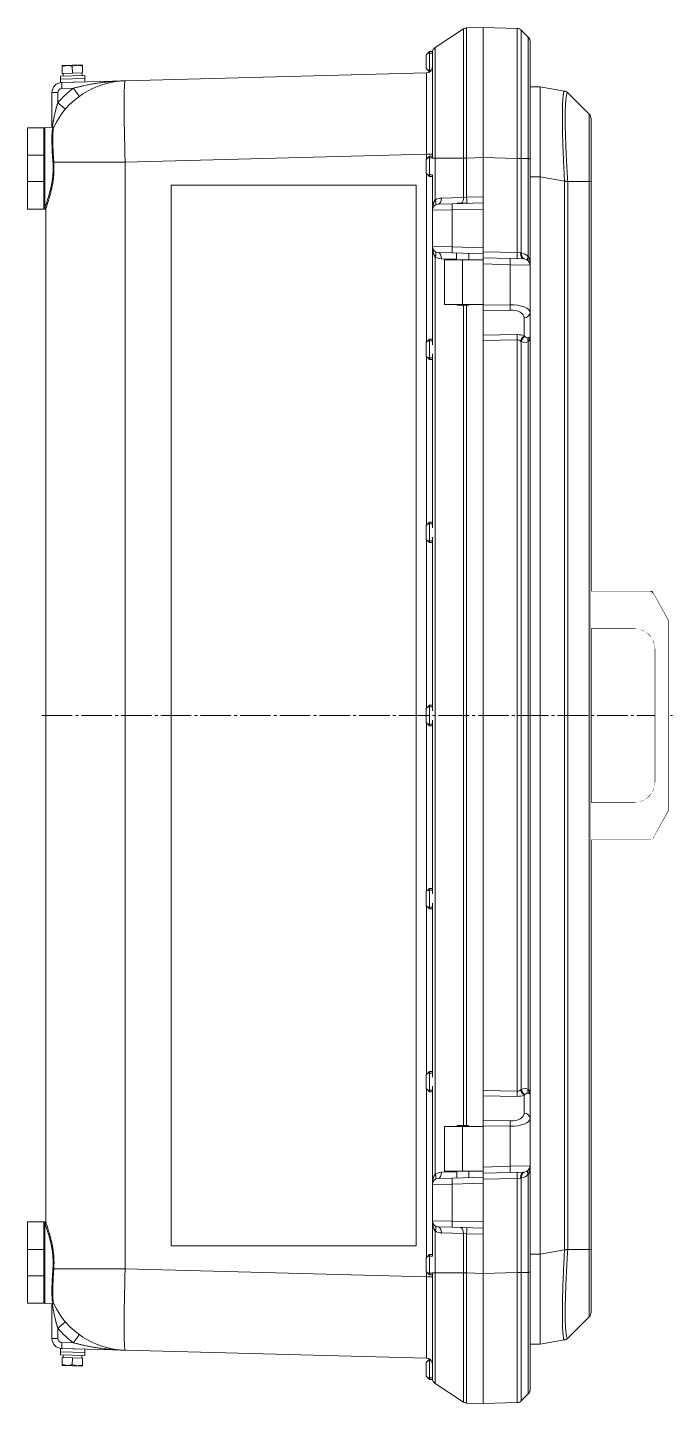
# Model space of a CAD drawing. Header units: millimetres. Extents: x -1133 to 1382, y -1174 to 1187.
# Drawn here: x 429 to 746, y -338 to 338 of the extents above; entities that cross this region are included whole.
import ezdxf

# ---------------------------------------------------------------- set-up
doc = ezdxf.new("R2010")
doc.units = ezdxf.units.MM
for name, pattern in [('K5LT_AUXILIARY', [0]), ('K5LT_AXLED', [19.5, 15, -1.5, 1.5, -1.5]), ('K5LT_THIN', [0])]:
    doc.linetypes.add(name, pattern=pattern)

# ---------------------------------------------------------------- blocks, each defined once
blk = doc.blocks.new('U5')
at = {"color": 232, "linetype": 'K5LT_AUXILIARY', "lineweight": 18, "true_color": 0xc52b79}
for p, q in [((499.39, -260.66), (499.39, 260.66)), ((499.39, 260.66), (619.87, 260.66)), ((619.87, -260.66), (619.87, 260.66)), ((499.39, -260.66), (619.87, -260.66))]:
    blk.add_line(p, q, dxfattribs=at)
blk = doc.blocks.new('U4')
at = {"color": 7, "linetype": 'K5LT_THIN', "lineweight": 18}
for p, q in [((644.63, 338.04), (652.79, 338.25)), ((652.79, 274.27), (652.79, 338.25)), ((652.79, 338.25), (669.46, 337.81)), ((652.79, 338.25), (652.79, 274.27)), ((643.07, 337.55), (629.15, 328.48)), ((671.5, 336.94), (674.91, 333.53)), ((626.39, 326.5), (624.79, 324.9)), ((624.79, 318.1), (624.79, 324.9)), ((626.39, 325.69), (625.58, 325.69)), ((626.39, 316.5), (626.39, 326.5)), ((627.84, 326.5), (626.39, 326.5)), ((627.79, 325.69), (626.39, 325.69)), ((627.79, 325.97), (627.79, 318.42)), ((627.79, 273.98), (627.79, 325.97)), ((675.79, 331.41), (675.79, 273.63)), ((445.79, 319.49), (446.04, 319.64)), ((445.8, 319.05), (445.79, 319.49)), ((445.89, 315.64), (445.8, 319.05)), ((450.79, 319.77), (446.04, 319.64)), ((455.54, 319.89), (450.79, 319.77)), ((450.89, 315.77), (450.8, 319.18)), ((455.79, 319.75), (455.54, 319.89)), ((455.79, 319.75), (455.8, 319.31)), ((455.89, 315.9), (455.8, 319.31)), ((626.39, 316.5), (624.79, 318.1)), ((627.79, 318.42), (627.79, 316.5)), ((456.92, 314.73), (444.92, 314.41)), ((444.92, 314.41), (444.97, 312.81)), ((456.96, 313.13), (444.97, 312.81)), ((456.96, 313.13), (444.97, 312.81)), ((444.97, 312.81), (445.01, 311.21)), ((457, 311.53), (445.01, 311.21)), ((476.74, 312.04), (445.66, 311.23)), ((445.89, 315.64), (450.89, 315.77)), ((450.89, 315.77), (455.89, 315.9)), ((455.54, 315.89), (455.57, 314.69)), ((456.92, 314.73), (456.96, 313.13)), ((456.96, 313.13), (457, 311.53)), ((475.86, 312.01), (475.86, 312.01)), ((475.86, 312.01), (475.86, 312.01)), ((475.93, 312.02), (475.93, 312.02)), ((475.93, 312.02), (475.93, 312.02)), ((624.87, 315.92), (476.74, 312.04)), ((626.39, 317.31), (625.58, 317.31)), ((627.32, 317.31), (626.39, 317.31)), ((626.56, 316.5), (626.39, 316.5)), ((443.71, 306.23), (440.79, 306.23)), ((440.79, 289.21), (440.79, 306.23)), ((443.71, 301.29), (443.71, 306.23)), ((451.36, 308.38), (445.66, 308.23)), ((675.79, 309.12), (680.79, 309.12)), ((680.79, 309.12), (692.71, 307.02)), ((680.79, 264.8), (680.79, 309.12)), ((692.71, 307.02), (692.71, 307.02)), ((692.72, 307.02), (692.71, 307.02)), ((694.32, 306.18), (704.91, 295.59)), ((704.91, 295.59), (704.91, 295.59)), ((705.79, 293.47), (705.79, 262.43)), ((428.79, 275.5), (428.79, 289)), ((436.79, 289), (428.79, 289)), ((436.79, 275.5), (436.79, 289)), ((441.38, 289.24), (437.26, 289.02)), ((437.26, 248.98), (437.26, 289.02)), ((436.79, 275.5), (428.79, 275.5)), ((428.79, 275.5), (428.79, 262.5)), ((436.79, 275.5), (436.79, 262.5)), ((476.74, 272.06), (441.69, 272.06)), ((624.87, 275.94), (476.74, 272.06)), ((476.74, -272.06), (476.74, 272.06)), ((626.39, 275), (624.79, 273.4)), ((624.79, 266.6), (624.79, 273.4)), ((627.79, 275.94), (624.87, 275.94)), ((624.87, 275.94), (624.87, 273.48)), ((626.39, 274.19), (625.58, 274.19)), ((626.39, 265), (626.39, 275)), ((627.79, 275), (626.39, 275)), ((627.79, 274.19), (626.39, 274.19)), ((627.79, 275), (627.79, 273.98)), ((629.15, 274.04), (643.07, 274.04)), ((629.15, 274.04), (629.15, 253.45)), ((629.15, 274.04), (629.15, 274.04)), ((643.07, 274.04), (643.07, 254.7)), ((644.63, 274.06), (652.79, 274.27)), ((644.63, 274.06), (644.63, 254.79)), ((652.79, 274.27), (669.46, 273.84)), ((652.79, 274.27), (652.79, 255)), ((652.79, 274.27), (652.79, 255)), ((669.46, 273.84), (669.46, 227.56)), ((674.91, 273.8), (671.5, 273.8)), ((671.5, 273.8), (671.5, 227.43)), ((674.91, 273.8), (674.91, 225.72)), ((675.79, 273.63), (675.79, 221.48)), ((626.39, 265), (624.79, 266.6)), ((624.87, 266.52), (624.87, 183.48)), ((626.39, 265.81), (625.58, 265.81)), ((627.79, 265.81), (626.39, 265.81)), ((627.79, 265), (626.39, 265)), ((627.79, 265.81), (627.79, 248.42)), ((675.79, 264.8), (680.79, 264.8)), ((680.79, 264.8), (692.71, 262.7)), ((680.79, -264.8), (680.79, 264.8)), ((436.79, 262.5), (428.79, 262.5)), ((428.79, 249), (428.79, 262.5)), ((436.79, 249), (436.79, 262.5)), ((692.72, 262.7), (692.71, 262.7)), ((692.72, 262.7), (692.72, -262.7)), ((704.91, 262.53), (694.32, 262.53)), ((694.32, 262.53), (694.32, -262.53)), ((694.32, 262.53), (694.32, 262.53)), ((704.91, 262.53), (704.91, -262.53)), ((704.91, 262.53), (704.91, 262.53)), ((705.79, 262.43), (705.79, -262.46)), ((637.53, 251.6), (630.71, 251.42)), ((643.07, 254.7), (632.27, 254.42)), ((637.53, 251.6), (652.79, 252)), ((639.96, 251.81), (639.93, 251.66)), ((639.96, 251.81), (645.45, 251.81)), ((644.63, 254.79), (643.07, 254.7)), ((644.63, 254.79), (652.79, 255)), ((652.79, 255), (652.79, 252)), ((652.79, 252), (652.79, 249)), ((436.79, 249), (428.79, 249)), ((437.32, 248.97), (437.26, 248.98)), ((437.32, 248.97), (437.26, 248.98)), ((437.32, 248.97), (437.32, 249.2)), ((437.79, -248.7), (437.79, 248.7)), ((437.79, 248.7), (437.79, 248.47)), ((437.79, 248.7), (437.79, 248.47)), ((637.53, 248.6), (627.79, 248.42)), ((627.79, 248.54), (627.79, 248.54)), ((627.79, 248.42), (627.79, 230.58)), ((637.53, 248.6), (652.79, 249)), ((637.53, 248.6), (637.53, 230.4)), ((652.79, 249), (652.79, 230)), ((637.53, 230.4), (627.79, 230.58)), ((627.79, 230.58), (627.79, 184.19)), ((627.79, 230.46), (627.79, 230.46)), ((637.53, 230.4), (652.79, 230)), ((629.15, 225.55), (629.15, -225.55)), ((637.53, 227.4), (630.71, 227.58)), ((632.27, 224.58), (639.71, 224.38)), ((633.73, 202), (633.73, 224)), ((642.55, 224), (633.73, 224)), ((637.53, 227.4), (652.79, 227)), ((639.71, 227.34), (639.71, 224)), ((652.79, 224), (642.55, 224)), ((642.55, 202), (642.55, 224)), ((645.7, 227.19), (645.7, 224)), ((645.7, 224.19), (652.79, 224)), ((652.79, 230), (652.79, 227)), ((652.79, 228), (669.46, 227.56)), ((652.79, 227), (652.79, 226)), ((652.79, 225), (652.79, 226)), ((652.79, 224), (652.79, 225)), ((652.79, 225), (666.05, 224.65)), ((652.79, 222), (652.79, 224)), ((666.05, 224.65), (672.87, 224.47)), ((669.46, 227.56), (671.16, 227.47)), ((671.5, 227.42), (671.5, 227.43)), ((652.79, 222), (666.05, 221.65)), ((652.79, 202), (652.79, 222)), ((666.05, 221.65), (666.05, 201.93)), ((666.05, 221.65), (675.79, 221.48)), ((675.79, 221.48), (675.79, 198.1)), ((642.55, 202), (633.73, 202)), ((639.92, 202), (639.96, 201.81)), ((639.96, 201.81), (645.46, 201.81)), ((652.79, 202), (642.55, 202)), ((643.07, 201.81), (643.07, -201.66)), ((644.63, 201.81), (644.63, -201.66)), ((645.49, 202), (645.46, 201.81)), ((652.79, 202), (652.79, 201.73)), ((652.79, 201.73), (666.05, 201.93)), ((652.79, 199.13), (652.79, 201.73)), ((652.79, 199.13), (666.05, 199.33)), ((652.79, 199.13), (652.79, 187.01)), ((675.79, 198.1), (675.79, 186.26)), ((672.87, 195.5), (672.87, 186.69)), ((626.39, 185), (624.79, 183.4)), ((624.79, 176.6), (624.79, 183.4)), ((626.39, 184.19), (625.58, 184.19)), ((626.39, 175), (626.39, 185)), ((627.79, 185), (626.39, 185)), ((627.79, 184.19), (626.39, 184.19)), ((627.79, 185), (627.79, 182.24)), ((652.79, 187.01), (669.46, 187.26)), ((652.79, 184.41), (652.79, 187.01)), ((652.79, 184.41), (669.46, 184.66)), ((652.79, 184.41), (652.79, -184.41)), ((652.79, 184.41), (652.79, -184.41)), ((669.46, 184.66), (669.46, -184.66)), ((671.5, 183.82), (671.5, 183.81)), ((671.5, 183.81), (671.5, -183.81)), ((674.91, 183.81), (674.91, -183.81)), ((675.79, 186.26), (675.79, -186.26)), ((675.79, 186.26), (675.79, 186.26)), ((626.39, 175), (624.79, 176.6)), ((624.87, 176.52), (624.87, 93.48)), ((627.79, 177.76), (627.79, 175)), ((626.39, 175.81), (625.58, 175.81)), ((627.79, 175.81), (626.39, 175.81)), ((627.79, 175), (626.39, 175)), ((627.79, 175.81), (627.79, 94.19)), ((626.39, 95), (624.79, 93.4)), ((626.39, 85), (626.39, 95)), ((627.79, 95), (626.39, 95)), ((627.79, 95), (627.79, 92.24)), ((624.79, 86.6), (624.79, 93.4)), ((626.39, 94.19), (625.58, 94.19)), ((627.79, 94.19), (626.39, 94.19)), ((626.39, 85), (624.79, 86.6)), ((624.87, 86.52), (624.87, 3.48)), ((626.39, 85.81), (625.58, 85.81)), ((627.79, 85.81), (626.39, 85.81)), ((627.79, 85), (626.39, 85)), ((627.79, 87.76), (627.79, 85)), ((627.79, 85.81), (627.79, 4.19)), ((735.79, 61), (705.79, 61)), ((705.79, 59), (705.79, 61)), ((735.79, 61), (734.61, 59)), ((743.79, 46.48), (735.79, 61)), ((705.79, 59), (705.79, 44.79)), ((734.61, 59), (705.79, 59)), ((741.79, 45.97), (734.61, 59)), ((705.79, 42.79), (705.79, 44.79)), ((705.79, 44.79), (727.29, 44.79)), ((705.79, 42.79), (727.29, 42.79)), ((727.29, 42.79), (727.29, 44.79)), ((743.79, 46.48), (741.79, 45.97)), ((741.79, -45.97), (741.79, 45.97)), ((743.79, -46.48), (743.79, 46.48)), ((737.29, 32.79), (739.29, 32.79)), ((737.29, 32.79), (737.29, -32.79)), ((739.29, 32.79), (739.29, -32.79)), ((626.39, 5), (624.79, 3.4)), ((624.79, -3.4), (624.79, 3.4)), ((626.39, 4.19), (625.58, 4.19)), ((626.39, -5), (626.39, 5)), ((627.79, 5), (626.39, 5)), ((627.79, 4.19), (626.39, 4.19)), ((627.79, 5), (627.79, 2.24)), ((626.39, -5), (624.79, -3.4)), ((624.87, -3.48), (624.87, -86.52)), ((626.39, -4.19), (625.58, -4.19)), ((627.79, -4.19), (626.39, -4.19)), ((627.79, -5), (626.39, -5)), ((627.79, -2.24), (627.79, -5)), ((627.79, -4.19), (627.79, -85.81)), ((737.29, -32.79), (739.29, -32.79)), ((705.79, -44.79), (705.79, -42.79)), ((727.29, -42.79), (705.79, -42.79)), ((705.79, -44.79), (705.79, -59)), ((727.29, -44.79), (705.79, -44.79)), ((727.29, -42.79), (727.29, -44.79)), ((734.61, -59), (741.79, -45.97)), ((736.36, -59.97), (743.79, -46.48)), ((743.79, -46.48), (741.79, -45.97)), ((705.79, -59), (734.61, -59)), ((705.79, -61), (705.79, -59)), ((734.61, -61), (734.61, -59)), ((734.61, -59), (736.36, -59.97)), ((705.79, -61), (734.61, -61)), ((626.39, -85), (624.79, -86.6)), ((624.79, -93.4), (624.79, -86.6)), ((626.39, -85.81), (625.58, -85.81)), ((626.39, -95), (626.39, -85)), ((627.79, -85), (626.39, -85)), ((627.79, -85.81), (626.39, -85.81)), ((627.79, -85), (627.79, -87.76)), ((626.39, -95), (624.79, -93.4)), ((624.87, -93.48), (624.87, -176.52)), ((626.39, -94.19), (625.58, -94.19)), ((627.79, -94.19), (626.39, -94.19)), ((627.79, -92.24), (627.79, -95)), ((627.79, -94.19), (627.79, -175.81)), ((627.79, -95), (626.39, -95)), ((626.39, -175), (624.79, -176.6)), ((626.39, -175.81), (625.58, -175.81)), ((626.39, -185), (626.39, -175)), ((627.79, -175), (626.39, -175)), ((627.79, -175.81), (626.39, -175.81)), ((627.79, -175), (627.79, -177.76)), ((624.79, -183.4), (624.79, -176.6)), ((627.79, -182.24), (627.79, -185)), ((626.39, -185), (624.79, -183.4)), ((624.87, -183.48), (624.87, -266.52)), ((626.39, -184.19), (625.58, -184.19)), ((627.79, -184.19), (626.39, -184.19)), ((627.79, -185), (626.39, -185)), ((627.79, -184.19), (627.79, -230.58)), ((652.79, -184.41), (669.46, -184.66)), ((652.79, -187.01), (652.79, -184.41)), ((652.79, -187.01), (652.79, -199.13)), ((652.79, -187.01), (669.46, -187.26)), ((671.5, -183.82), (671.5, -183.81)), ((672.87, -186.69), (672.87, -195.5)), ((675.79, -186.26), (675.79, -186.26)), ((675.79, -186.26), (675.79, -198.1)), ((642.55, -202), (633.73, -202)), ((633.73, -202), (633.73, -224)), ((639.91, -202), (639.97, -201.66)), ((639.91, -202), (639.97, -201.66)), ((645.46, -201.66), (639.97, -201.66)), ((639.97, -201.66), (639.97, -201.66)), ((652.79, -202), (642.55, -202)), ((642.55, -202), (642.55, -224)), ((645.52, -202), (645.46, -201.66)), ((652.79, -201.73), (652.79, -199.13)), ((652.79, -199.13), (666.05, -199.33)), ((652.79, -201.73), (652.79, -202)), ((652.79, -201.73), (666.05, -201.93)), ((652.79, -202), (652.79, -222)), ((666.05, -201.93), (666.05, -221.65)), ((675.79, -198.1), (675.79, -221.48)), ((652.79, -222), (666.05, -221.65)), ((652.79, -222), (652.79, -224)), ((666.05, -221.65), (675.79, -221.48)), ((675.79, -221.48), (675.79, -273.57)), ((637.53, -227.4), (630.71, -227.58)), ((639.72, -224.38), (632.27, -224.58)), ((642.55, -224), (633.73, -224)), ((637.53, -227.4), (652.79, -227)), ((637.53, -230.4), (652.79, -230)), ((639.72, -227.34), (639.72, -224)), ((639.73, -227.34), (639.73, -224)), ((652.79, -224), (642.55, -224)), ((645.71, -227.19), (645.71, -224)), ((645.71, -224.19), (652.79, -224)), ((652.79, -225), (652.79, -224)), ((652.79, -225), (666.05, -224.65)), ((652.79, -226), (652.79, -225)), ((652.79, -226), (652.79, -227)), ((652.79, -227), (652.79, -230)), ((652.79, -228), (669.46, -227.56)), ((652.79, -230), (652.79, -249)), ((666.05, -224.65), (672.87, -224.47)), ((669.46, -227.56), (671.16, -227.47)), ((669.46, -227.56), (669.46, -273.84)), ((671.5, -227.42), (671.5, -227.43)), ((671.5, -227.43), (671.5, -273.8)), ((674.91, -225.72), (674.91, -273.8)), ((637.53, -230.4), (627.79, -230.58)), ((627.79, -230.46), (627.79, -230.46)), ((627.79, -230.58), (627.79, -248.42)), ((637.53, -230.4), (637.53, -248.6)), ((428.79, -262.5), (428.79, -249)), ((436.79, -249), (428.79, -249)), ((436.79, -262.5), (436.79, -249)), ((437.32, -248.97), (437.26, -248.98)), ((437.32, -248.97), (437.26, -248.98)), ((437.26, -289.02), (437.26, -248.98)), ((437.32, -249.2), (437.32, -248.97)), ((437.79, -248.47), (437.79, -248.7)), ((437.79, -248.47), (437.79, -248.7)), ((637.53, -248.6), (627.79, -248.42)), ((627.79, -248.42), (627.79, -265.81)), ((627.79, -248.54), (627.79, -248.54)), ((637.53, -248.6), (652.79, -249)), ((652.79, -249), (652.79, -252)), ((629.15, -253.45), (629.15, -274.04)), ((637.53, -251.6), (630.71, -251.42)), ((632.27, -254.42), (643.07, -254.7)), ((637.53, -251.6), (652.79, -252)), ((643.07, -254.7), (643.07, -274.04)), ((644.63, -254.79), (643.07, -254.7)), ((644.63, -254.79), (644.63, -274.06)), ((644.63, -254.79), (652.79, -255)), ((652.79, -252), (652.79, -255)), ((652.79, -255), (652.79, -274.27)), ((652.79, -255), (652.79, -274.27)), ((436.79, -262.5), (428.79, -262.5)), ((428.79, -262.5), (428.79, -275.5)), ((436.79, -262.5), (436.79, -275.5)), ((680.79, -264.8), (692.71, -262.7)), ((692.72, -262.7), (692.71, -262.7)), ((694.32, -262.53), (704.91, -262.53)), ((694.32, -262.53), (694.32, -262.53)), ((704.91, -262.53), (704.91, -262.53)), ((705.79, -262.46), (705.79, -293.47)), ((626.39, -265), (624.79, -266.6)), ((624.79, -273.4), (624.79, -266.6)), ((626.39, -265.81), (625.58, -265.81)), ((626.39, -275), (626.39, -265)), ((627.79, -265), (626.39, -265)), ((627.79, -265.81), (626.39, -265.81)), ((675.79, -264.8), (680.79, -264.8)), ((680.79, -309.12), (680.79, -264.8)), ((436.79, -275.5), (428.79, -275.5)), ((428.79, -289), (428.79, -275.5)), ((436.79, -289), (436.79, -275.5)), ((441.69, -272.06), (476.74, -272.06)), ((624.87, -275.94), (476.74, -272.06)), ((626.39, -275), (624.79, -273.4)), ((624.87, -273.48), (624.87, -275.94)), ((627.79, -275.94), (624.87, -275.94)), ((626.39, -274.19), (625.58, -274.19)), ((627.79, -274.19), (626.39, -274.19)), ((627.79, -275), (626.39, -275)), ((627.79, -325.97), (627.79, -274)), ((627.79, -274), (627.79, -275)), ((643.07, -274.04), (629.15, -274.04)), ((644.63, -274.06), (652.79, -274.27)), ((652.79, -274.27), (669.46, -273.84)), ((652.79, -338.25), (652.79, -274.27)), ((652.79, -274.27), (652.79, -338.25)), ((671.5, -273.8), (674.91, -273.8)), ((675.79, -273.57), (675.79, -331.41)), ((436.79, -289), (428.79, -289)), ((441.38, -289.24), (437.26, -289.02)), ((440.79, -289.21), (437.26, -289.02)), ((440.79, -306.23), (440.79, -289.21)), ((704.91, -295.59), (694.32, -306.18)), ((704.91, -295.59), (704.91, -295.59)), ((443.71, -306.23), (443.71, -301.29)), ((443.71, -306.23), (440.79, -306.23)), ((451.36, -308.38), (445.66, -308.23)), ((675.79, -309.12), (680.79, -309.12)), ((680.79, -309.12), (692.71, -307.02)), ((692.71, -307.02), (692.71, -307.02)), ((692.72, -307.02), (692.71, -307.02)), ((444.92, -314.41), (444.97, -312.81)), ((444.92, -314.41), (456.92, -314.73)), ((444.97, -312.81), (445.01, -311.21)), ((444.97, -312.81), (456.96, -313.13)), ((444.97, -312.81), (456.96, -313.13)), ((445.01, -311.21), (457, -311.53)), ((476.74, -312.04), (445.66, -311.23)), ((445.89, -315.64), (445.8, -319.05)), ((450.89, -315.77), (445.89, -315.64)), ((446.24, -315.65), (446.27, -314.45)), ((450.89, -315.77), (450.8, -319.18)), ((455.89, -315.9), (450.89, -315.77)), ((455.89, -315.9), (455.8, -319.31)), ((456.92, -314.73), (456.96, -313.13)), ((456.96, -313.13), (457, -311.53)), ((475.86, -312.01), (475.86, -312.01)), ((475.86, -312.01), (475.86, -312.01)), ((475.93, -312.02), (475.93, -312.02)), ((475.93, -312.02), (475.93, -312.02)), ((624.87, -315.92), (476.74, -312.04)), ((626.39, -316.5), (624.79, -318.1)), ((626.39, -317.31), (625.58, -317.31)), ((626.39, -326.5), (626.39, -316.5)), ((626.56, -316.5), (626.39, -316.5)), ((627.32, -317.31), (626.39, -317.31)), ((627.79, -316.5), (627.79, -325.97)), ((445.79, -319.49), (445.8, -319.05)), ((445.79, -319.49), (446.04, -319.64)), ((446.04, -319.64), (450.79, -319.77)), ((450.79, -319.77), (455.54, -319.89)), ((455.79, -319.75), (455.54, -319.89)), ((455.8, -319.31), (455.79, -319.75)), ((624.79, -324.9), (624.79, -318.1)), ((626.39, -326.5), (624.79, -324.9)), ((626.39, -325.69), (625.58, -325.69)), ((627.79, -325.69), (626.39, -325.69)), ((627.84, -326.5), (626.39, -326.5)), ((629.15, -328.48), (643.07, -337.55)), ((629.15, -328.48), (629.15, -328.48)), ((675.79, -331.41), (675.79, -331.41)), ((644.63, -338.04), (652.79, -338.25)), ((652.79, -338.25), (669.46, -337.81)), ((674.91, -333.53), (671.5, -336.94))]:
    blk.add_line(p, q, dxfattribs=at)
at = {"color": 30, "linetype": 'K5LT_AXLED', "lineweight": 18, "true_color": 0xff8000}
blk.add_line((435.79, 0), (745.79, 0), dxfattribs=at)
at = {"color": 7, "linetype": 'K5LT_THIN', "lineweight": 18}
for centre, radius, start, end in [((644.71, 335.04), 3, 91.5, 123.08023), ((644.71, 335.04), 3, 100.87268, 123.08134), ((669.38, 334.81), 3, 45, 88.5), ((672.79, 331.41), 3, 0, 45), ((630.79, 325.97), 3, 123.08023, 180), ((624.79, 318.92), 3, 271.5, 0), ((445.79, 306.23), 5, 91.5, 180), ((477.79, 272.06), 40, 91.5, 154.47978), ((477.79, 272.06), 40, 92.65898, 92.77065), ((477.79, 272.06), 40, 92.77065, 92.77143), ((477.92, 272.06), 45, 126.17987, 139.48265), ((445.71, 306.23), 2, 91.5, 180), ((692.2, 304.06), 3, 45, 80), ((702.79, 293.47), 3, 0, 45), ((437.29, 288.53), 0.5, 93, 180), ((437.29, 288.53), 0.5, 93, 180), ((441.35, 289.74), 0.5, 273, 334.11419), ((630.79, 248.42), 3, 91.5, 180), ((632.43, 248.42), 6, 91.5, 123.08023), ((437.29, 249.47), 0.5, 180, 267), ((437.29, 249.47), 0.5, 180, 267), ((437.29, 248.47), 0.5, 0, 87), ((437.29, 248.47), 0.5, 0, 87), ((630.79, 230.58), 3, 180, 268.5), ((632.43, 230.58), 6, 236.91977, 268.5), ((670.67, 221.48), 6, 45, 82.01782), ((672.79, 221.48), 3, 0, 88.5), ((727.29, 32.79), 12, 0, 90), ((727.29, 32.79), 10, 0, 90), ((727.29, -32.79), 10, 270, 0), ((727.29, -32.79), 12, 270, 0), ((734.61, -59), 2, 270, 331.14346), ((672.79, -221.48), 3, 271.5, 0), ((630.79, -230.58), 3, 91.5, 180), ((632.43, -230.58), 6, 91.5, 123.08023), ((670.67, -221.48), 6, 277.98218, 315), ((437.29, -249.47), 0.5, 93, 180), ((437.29, -249.47), 0.5, 93, 180), ((437.29, -248.47), 0.5, 273, 0), ((437.29, -248.47), 0.5, 273, 0), ((630.79, -248.42), 3, 180, 268.5), ((632.43, -248.42), 6, 236.91977, 268.5), ((437.29, -288.53), 0.5, 180, 267), ((437.29, -288.53), 0.5, 180, 267), ((441.35, -289.74), 0.5, 25.88618, 87.00033), ((477.79, -272.06), 40, 205.52047, 268.5), ((702.79, -293.47), 3, 315, 0), ((477.92, -272.06), 45, 220.51735, 233.82013), ((445.79, -306.23), 5, 180, 268.5), ((445.71, -306.23), 2, 180, 268.5), ((692.2, -304.06), 3, 280, 315), ((477.79, -272.06), 40, 267.22857, 267.34102), ((477.79, -272.06), 40, 268.49897, 268.5), ((624.79, -318.92), 3, 0, 88.5), ((630.79, -325.97), 3, 180, 236.91977), ((672.79, -331.41), 3, 315, 0), ((644.71, -335.04), 3, 236.91797, 254.29746), ((644.71, -335.04), 3, 236.91977, 268.5), ((644.71, -335.04), 3, 254.29761, 259.12732), ((669.38, -334.81), 3, 271.5, 315)]:
    blk.add_arc(centre, radius, start, end, dxfattribs=at)
for centre, major_axis, ratio, start_param, end_param in [((445.74, 308.23), (0.08, -3), 0.026168, 3.141593, 4.711704), ((450.87, 316.4), (0.33, -12.77), 0.36397, 4.761564, 4.855965), ((450.94, 313.94), (0.33, -12.77), 0.36397, 4.616121, 4.663214), ((477.79, 272.06), (1.05, -39.99), 0.026168, 3.141593, 4.711704), ((624.79, 275.91), (-0.08, -40.02), 0.001961, 1.571537, 3.141648), ((630.63, 254.42), (-0.08, 3), 0.545682, 3.141593, 4.698101), ((637.61, 248.6), (-0.08, 3), 0.026168, 0, 1.570111), ((641.44, 254.7), (0.08, -3), 0.545682, 0.249031, 1.556508), ((644.55, 254.79), (0.08, -3), 0.026168, 0.118936, 1.570111), ((437.29, 248.7), (0.5, 0), 0.988838, 0.000002, 1.518436), ((637.61, 230.4), (-0.08, -3), 0.026168, 4.713074, 6.283185), ((630.63, 224.58), (0.08, 3), 0.545682, 4.726677, 6.283185), ((665.97, 221.65), (0.08, 3), 0.026168, 4.713074, 6.283185), ((669.54, 227.56), (-0.08, -3), 0.026168, 4.713074, 6.283185), ((665.79, 197.89), (10, 0.25), 0.403929, 6.272968, 7.817585), ((665.97, 201.93), (-0.05, 3), 0.026174, 3.665191, 4.711993), ((665.87, 195.29), (7, 0.32), 0.57656, 6.257059, 7.801675), ((672.79, 198.1), (3, 0), 0.866025, 4.738569, 6.283185), ((669.54, 184.66), (-0.05, 3), 0.026174, 0.523599, 1.570401), ((669.3, 183.79), (6, 0.27), 0.57656, 0.908128, 1.51849), ((669.38, 181.2), (-0.6, -3.43), 0.856912, 2.705402, 3.315764), ((672.95, 184.09), (1.11, 2.79), 0.566324, 0.651593, 1.791696), ((670.67, 191.16), (4.24, -7.35), 0.57735, 5.637103, 6.283185), ((672.79, 191.16), (2.2, -5.48), 0.372035, 5.599673, 6.245755), ((669.54, -184.66), (-0.05, -3), 0.026174, 4.712785, 5.759587), ((669.38, -181.2), (0.6, -3.43), 0.856912, 6.109014, 6.719376), ((669.3, -183.79), (6, -0.27), 0.57656, 4.764695, 5.375058), ((672.95, -184.09), (1.11, -2.79), 0.566324, 4.491489, 5.631593), ((670.67, -191.16), (-4.24, -7.35), 0.57735, 3.141593, 3.787675), ((672.79, -191.16), (-2.2, -5.48), 0.372035, 3.179023, 3.825105), ((665.87, -195.29), (7, -0.32), 0.57656, 4.764695, 6.309312), ((672.79, -198.1), (-3, 0), 0.866025, 3.141593, 4.686209), ((665.79, -197.89), (10, -0.25), 0.403929, 4.748786, 6.293402), ((665.97, -201.93), (0.05, 3), 0.026174, 4.712785, 5.759587), ((665.97, -221.65), (-0.08, 3), 0.026168, 3.141593, 4.711704), ((630.63, -224.58), (-0.08, 3), 0.545682, 3.141593, 4.698101), ((637.61, -230.4), (-0.08, 3), 0.026168, 0, 1.570111), ((669.54, -227.56), (-0.08, 3), 0.026168, 0, 1.570111), ((437.29, -248.7), (0.5, 0), 0.988838, 4.764749, 6.283185), ((637.61, -248.6), (-0.08, -3), 0.026168, 4.713074, 6.283185), ((630.63, -254.42), (0.08, 3), 0.545682, 4.726677, 6.283185), ((641.44, -254.7), (0.08, 3), 0.545682, 4.726677, 6.283185), ((644.55, -254.79), (0.08, 3), 0.026168, 4.713074, 6.283185), ((477.79, -272.06), (-1.05, -39.99), 0.026168, 4.713074, 6.283185), ((624.79, -275.91), (-0.08, 40.02), 0.001961, 3.141537, 4.711649), ((445.74, -308.23), (-0.08, -3), 0.026168, 4.713074, 6.283185), ((450.87, -316.4), (0.33, 12.77), 0.36397, 4.761564, 4.855965), ((450.94, -313.94), (0.33, 12.77), 0.36397, 4.616121, 4.663214)]:
    blk.add_ellipse(centre, major_axis=major_axis, ratio=ratio, start_param=start_param, end_param=end_param, dxfattribs=at)
for points, knots in [([(643.07, 274.04), (643.07, 276.88), (643.07, 282.21), (643.07, 289.66), (643.08, 296.37), (643.08, 302.72), (643.08, 308.82), (643.08, 314.53), (643.08, 319.72), (643.08, 324.35), (643.08, 328.36), (643.08, 331.71), (643.08, 334.44), (643.07, 336.34), (643.07, 337.35), (643.07, 337.55), (643.07, 337.55)], [0, 0, 0, 0, 1.454591, 2.725809, 3.869878, 5.045859, 6.263569, 7.461755, 8.665546, 9.867273, 11.069389, 12.270798, 13.482504, 14.814178, 15.99106, 17, 17, 17, 17]), ([(644.63, 274.06), (644.63, 277), (644.63, 282.5), (644.63, 290.14), (644.62, 296.98), (644.62, 303.39), (644.62, 309.52), (644.62, 315.24), (644.62, 320.44), (644.62, 325.06), (644.62, 329.05), (644.62, 332.37), (644.63, 334.94), (644.63, 336.76), (644.63, 337.81), (644.63, 338.04), (644.63, 338.04)], [0, 0, 0, 0, 1.491667, 2.791831, 3.948362, 5.131958, 6.34848, 7.548236, 8.752123, 9.955433, 11.156827, 12.35861, 13.562398, 14.740746, 15.887537, 17, 17, 17, 17]), ([(669.46, 337.81), (669.45, 337.81), (669.45, 337.61), (669.44, 336.73), (669.44, 335.28), (669.43, 333.11), (669.43, 330.18), (669.42, 326.45), (669.42, 322.07), (669.42, 317.08), (669.42, 311.57), (669.42, 305.58), (669.43, 299.24), (669.44, 292.39), (669.44, 285.57), (669.45, 279.27), (669.46, 275.51), (669.46, 273.84)], [0, 0, 0, 0, 1.124827, 2.183004, 3.286506, 4.434029, 5.698875, 6.967637, 8.241936, 9.515482, 10.790144, 12.063077, 13.341522, 14.590696, 15.978647, 17.103632, 18, 18, 18, 18]), ([(671.5, 336.94), (671.5, 336.93), (671.49, 336.81), (671.48, 336.35), (671.47, 335.61), (671.46, 334.49), (671.45, 332.78), (671.44, 330.22), (671.44, 326.84), (671.43, 322.74), (671.43, 318.04), (671.43, 312.79), (671.44, 307.08), (671.44, 300.97), (671.45, 294.77), (671.47, 288.6), (671.48, 282.99), (671.49, 278.06), (671.5, 275.14), (671.5, 273.8)], [0, 0, 0, 0, 0.963142, 1.827137, 2.653101, 3.520683, 4.648346, 5.946129, 7.347713, 8.741446, 10.145698, 11.54647, 12.953266, 14.351033, 15.743149, 17.00259, 18.230379, 19.192897, 20, 20, 20, 20]), ([(674.91, 333.53), (674.92, 333.48), (674.93, 333.42), (674.92, 333.35), (674.92, 333.27), (674.91, 333.18), (674.91, 333.08), (674.91, 332.96), (674.91, 332.81), (674.91, 332.59), (674.91, 332.27), (674.91, 331.79), (674.91, 331.13), (674.91, 330.29), (674.91, 329.28), (674.91, 327.96), (674.91, 326.09), (674.91, 323.42), (674.91, 319.85), (674.91, 315.49), (674.91, 310.57), (674.91, 305.36), (674.91, 300.17), (674.91, 295.41), (674.91, 291.26), (674.91, 287.94), (674.91, 285.3), (674.91, 283.24), (674.91, 281.54), (674.91, 280.15), (674.91, 279), (674.91, 278.01), (674.91, 277.04), (674.91, 276.05), (674.92, 275.09), (674.91, 274.35), (674.91, 273.95), (674.91, 273.8)], [0, 0, 0, 0, 0.8981, 1.636364, 2.151741, 2.567151, 2.934069, 3.310589, 3.709678, 4.193341, 4.880993, 5.780962, 6.867264, 7.980262, 9.142067, 10.406263, 12.070995, 14.184984, 16.694619, 19.325471, 21.993188, 24.62167, 27.020976, 29.18333, 30.93111, 32.341759, 33.365561, 34.205043, 34.88576, 35.457427, 35.895638, 36.298719, 36.66667, 37.064362, 37.50188, 37.827035, 38, 38, 38, 38]), ([(675.79, 331.41), (675.79, 331.53), (675.78, 331.65), (675.75, 331.9), (675.73, 332.02), (675.67, 332.27), (675.63, 332.39), (675.53, 332.62), (675.48, 332.74), (675.37, 332.94), (675.32, 333.03), (675.26, 333.11)], [0, 0, 0, 0, 1.871422, 1.871422, 3.786891, 3.786891, 5.724054, 5.724054, 7.668292, 7.668292, 9.214758, 9.214758, 9.214758, 9.214758]), ([(629.15, 274.04), (629.15, 274.39), (629.15, 275.1), (629.14, 276.15), (629.14, 277.18), (629.15, 278.12), (629.15, 278.96), (629.15, 279.72), (629.15, 280.48), (629.15, 281.31), (629.15, 282.36), (629.14, 283.87), (629.14, 286.05), (629.14, 289.02), (629.14, 292.75), (629.14, 297.14), (629.13, 301.94), (629.13, 306.81), (629.13, 311.43), (629.13, 315.56), (629.13, 319.11), (629.14, 322.02), (629.14, 324.26), (629.14, 325.85), (629.14, 326.94), (629.14, 327.64), (629.15, 328.06), (629.15, 328.26), (629.15, 328.35), (629.15, 328.4), (629.15, 328.43), (629.15, 328.46), (629.15, 328.47), (629.15, 328.48)], [0, 0, 0, 0, 0.429777, 0.871048, 1.282844, 1.680438, 2.004204, 2.292672, 2.575822, 2.901121, 3.290085, 3.851958, 4.728339, 5.944401, 7.511973, 9.410577, 11.609996, 14.001648, 16.416303, 18.821011, 21.175365, 23.420094, 25.55098, 27.40147, 28.909726, 30.365746, 31.459254, 32.312001, 32.625274, 32.909151, 33.198825, 33.56161, 34, 34, 34, 34]), ([(450.8, 319.18), (450.52, 319.26), (450.11, 319.37), (449.55, 319.48), (449.19, 319.52), (448.84, 319.55), (448.53, 319.56), (448.18, 319.56), (447.81, 319.53), (447.36, 319.47), (446.69, 319.34), (446.16, 319.18), (445.8, 319.05)], [0, 0, 0, 0, 2.259309, 3.219175, 4.306071, 5.100503, 5.904859, 6.674572, 7.743491, 8.780356, 10.126867, 13, 13, 13, 13]), ([(455.8, 319.31), (455.52, 319.39), (455.11, 319.5), (454.55, 319.61), (454.18, 319.65), (453.83, 319.68), (453.53, 319.69), (453.18, 319.69), (452.81, 319.66), (452.36, 319.6), (451.69, 319.47), (451.16, 319.31), (450.8, 319.18)], [0, 0, 0, 0, 2.259309, 3.219175, 4.306071, 5.100503, 5.904859, 6.674572, 7.743491, 8.780356, 10.126867, 13, 13, 13, 13]), ([(451.36, 308.38), (451.73, 308.49), (452.4, 308.67), (453.27, 308.91), (453.93, 309.07), (454.46, 309.2), (455.06, 309.35), (455.86, 309.54), (456.97, 309.78), (458.45, 310.09), (460.26, 310.43), (462.44, 310.79), (464.93, 311.15), (467.75, 311.48), (470.74, 311.75), (473.77, 311.94), (475.77, 312.02), (476.74, 312.04)], [0, 0, 0, 0, 0.842515, 1.485959, 1.912943, 2.269675, 2.641258, 3.213005, 4.006322, 5.056124, 6.373693, 7.882982, 9.687057, 11.640591, 13.825602, 15.956698, 18, 18, 18, 18]), ([(454.18, 304.35), (454.18, 304.35), (454.17, 304.38), (454.1, 304.49), (454, 304.65), (453.86, 304.86), (453.69, 305.11), (453.49, 305.41), (453.25, 305.74), (452.99, 306.11), (452.71, 306.51), (452.43, 306.9), (452.18, 307.24), (451.98, 307.53), (451.81, 307.76), (451.67, 307.95), (451.55, 308.11), (451.45, 308.26), (451.39, 308.34), (451.36, 308.38)], [0, 0, 0, 0, 1.82462, 3.464672, 4.912003, 6.416206, 7.905664, 9.38856, 10.864569, 12.353002, 13.838471, 15.244264, 16.42331, 17.31697, 18.047776, 18.633987, 19.190436, 19.603334, 20, 20, 20, 20]), ([(692.71, 307.02), (692.63, 307.03), (692.48, 306.91), (692.3, 306.34), (692.14, 305.51), (692.01, 304.41), (691.88, 302.93), (691.78, 301.03), (691.7, 298.75), (691.66, 296.11), (691.66, 293.16), (691.69, 289.86), (691.76, 286.26), (691.87, 282.46), (692, 278.57), (692.15, 274.91), (692.28, 271.63), (692.41, 268.79), (692.53, 266.34), (692.63, 264.33), (692.69, 263.18), (692.71, 262.7)], [0, 0, 0, 0, 1.487081, 2.782128, 3.879408, 5.017639, 6.2531, 7.544856, 8.883128, 10.177215, 11.513782, 12.862599, 14.225778, 15.606791, 16.931756, 18.193647, 19.226218, 20.09668, 20.9092, 21.54364, 22, 22, 22, 22]), ([(694.32, 306.18), (694.23, 306.2), (694.05, 306.1), (693.82, 305.56), (693.64, 304.75), (693.47, 303.66), (693.32, 302.21), (693.2, 300.4), (693.11, 298.28), (693.06, 295.91), (693.05, 293.41), (693.07, 290.74), (693.12, 287.91), (693.21, 284.78), (693.33, 281.38), (693.48, 277.77), (693.67, 273.88), (693.88, 269.98), (694.1, 266.15), (694.25, 263.72), (694.32, 262.53)], [0, 0, 0, 0, 1.413567, 2.640339, 3.693098, 4.81894, 5.994914, 7.187319, 8.397705, 9.561889, 10.692206, 11.726808, 12.81617, 13.93119, 15.090678, 16.294899, 17.483521, 18.784014, 19.9235, 21, 21, 21, 21]), ([(443.71, 301.29), (443.68, 301.18), (443.61, 300.98), (443.52, 300.68), (443.43, 300.4), (443.34, 300.1), (443.24, 299.74), (443.12, 299.34), (443, 298.93), (442.88, 298.5), (442.74, 297.98), (442.56, 297.29), (442.36, 296.45), (442.15, 295.57), (441.96, 294.73), (441.79, 293.95), (441.65, 293.24), (441.52, 292.6), (441.41, 292), (441.31, 291.42), (441.21, 290.87), (441.12, 290.36), (441.05, 289.93), (440.99, 289.55), (440.96, 289.33), (440.94, 289.22)], [0, 0, 0, 0, 0.709409, 1.346261, 1.933185, 2.517543, 3.275697, 4.175518, 5.059825, 5.865173, 6.876952, 8.338413, 10.203571, 12.114407, 13.871321, 15.522997, 17.026398, 18.379541, 19.608787, 20.867113, 22.163266, 23.287149, 24.306602, 25.163992, 26, 26, 26, 26]), ([(447.38, 298.05), (447.38, 298.05), (447.36, 298.08), (447.27, 298.17), (447.13, 298.3), (446.95, 298.47), (446.72, 298.67), (446.46, 298.91), (446.15, 299.18), (445.81, 299.48), (445.44, 299.8), (445.09, 300.11), (444.77, 300.38), (444.52, 300.6), (444.27, 300.82), (444.05, 301), (443.85, 301.17), (443.76, 301.25), (443.71, 301.29)], [0, 0, 0, 0, 1.737701, 3.299302, 4.678953, 6.114058, 7.533511, 8.943889, 10.350884, 11.76989, 13.187778, 14.515079, 15.612609, 16.43237, 17.044984, 18.091682, 18.553752, 19, 19, 19, 19]), ([(704.91, 295.59), (704.91, 295.57), (704.91, 295.52), (704.91, 295.44), (704.91, 295.35), (704.91, 295.24), (704.91, 295.12), (704.91, 294.94), (704.91, 294.7), (704.91, 294.39), (704.91, 294.02), (704.91, 293.61), (704.91, 293.14), (704.91, 292.58), (704.91, 291.85), (704.91, 290.84), (704.91, 289.43), (704.91, 287.57), (704.91, 285.33), (704.91, 282.92), (704.91, 280.6), (704.91, 278.56), (704.91, 276.77), (704.91, 275.15), (704.91, 273.76), (704.91, 272.53), (704.91, 271.42), (704.91, 270.29), (704.91, 269.2), (704.91, 268.17), (704.91, 267.3), (704.91, 266.6), (704.91, 266.01), (704.91, 265.44), (704.91, 264.85), (704.91, 264.2), (704.91, 263.55), (704.91, 263), (704.91, 262.67), (704.91, 262.53)], [0, 0, 0, 0, 0.754182, 1.429529, 2.02969, 2.554664, 3.126957, 3.843808, 4.77745, 5.809715, 6.839715, 7.805836, 8.840171, 9.942718, 11.224217, 12.840513, 14.938972, 17.415264, 20.055951, 22.738072, 25.004076, 26.853961, 28.412501, 29.800042, 31.057763, 31.95691, 32.904177, 33.790534, 34.731323, 35.56443, 36.270313, 36.805313, 37.243121, 37.668811, 38.127951, 38.62245, 39.226782, 39.685966, 40, 40, 40, 40]), ([(441.27, 271.98), (441.15, 273.59), (441.01, 275.82), (440.88, 278.52), (440.82, 280.29), (440.78, 281.97), (440.77, 283.52), (440.79, 284.92), (440.83, 286.14), (440.9, 287.14), (440.99, 287.93), (441.09, 288.49), (441.19, 288.82), (441.24, 288.96), (441.27, 289.01)], [0, 0, 0, 0, 2.840615, 4.013438, 5.214479, 6.44542, 7.668868, 8.897611, 10.146721, 11.346181, 12.455586, 13.599163, 14.432882, 15, 15, 15, 15]), ([(441.69, 272.06), (441.63, 272.98), (441.51, 274.65), (441.39, 276.97), (441.3, 279.01), (441.24, 280.91), (441.21, 282.66), (441.21, 284.23), (441.23, 285.64), (441.29, 286.85), (441.38, 287.87), (441.48, 288.59), (441.59, 289.04), (441.66, 289.22), (441.69, 289.29)], [0, 0, 0, 0, 1.606926, 2.962859, 4.240487, 5.514707, 6.839854, 8.098115, 9.328722, 10.682244, 11.928269, 13.25923, 14.224628, 15, 15, 15, 15]), ([(441.69, 289.29), (441.68, 289.26), (441.64, 289.2), (441.56, 289.12), (441.48, 289.07), (441.38, 289.03), (441.31, 289.01), (441.27, 289.01)], [0, 0, 0, 0, 1.717215, 3.308817, 4.717822, 6.219551, 8, 8, 8, 8]), ([(441.27, 289.01), (441.29, 289.06), (441.33, 289.15), (441.37, 289.21), (441.38, 289.24), (441.38, 289.24), (441.38, 289.24)], [0, 0, 0, 0, 2.317815, 4.620111, 6.175667, 7, 7, 7, 7]), ([(437.32, 249.2), (437.32, 249.31), (437.36, 249.6), (437.52, 250.21), (437.75, 250.96), (438.05, 251.88), (438.44, 253.07), (438.94, 254.61), (439.5, 256.46), (440.06, 258.54), (440.52, 260.58), (440.87, 262.51), (441.12, 264.31), (441.28, 266.05), (441.37, 267.73), (441.39, 269.31), (441.35, 270.72), (441.3, 271.59), (441.27, 271.98)], [0, 0, 0, 0, 1.344391, 2.521804, 3.604218, 4.762243, 6.044439, 7.455372, 9.081377, 10.653245, 12.094435, 13.283605, 14.410647, 15.465103, 16.470616, 17.437388, 18.277939, 19, 19, 19, 19]), ([(437.79, 248.7), (437.79, 248.83), (437.84, 249.19), (438.06, 250.01), (438.38, 251.04), (438.79, 252.32), (439.3, 253.94), (439.88, 255.89), (440.43, 257.99), (440.88, 260.03), (441.23, 261.93), (441.49, 263.73), (441.67, 265.47), (441.77, 267.17), (441.81, 268.84), (441.79, 270.47), (441.73, 271.53), (441.69, 272.06)], [0, 0, 0, 0, 1.443522, 2.807525, 4.100895, 5.376441, 6.844703, 8.414022, 9.929035, 11.221888, 12.3467, 13.38448, 14.362777, 15.310887, 16.224844, 17.121429, 18, 18, 18, 18]), ([(441.69, 272.06), (441.67, 272.05), (441.63, 272.04), (441.56, 272.02), (441.47, 272.01), (441.38, 271.99), (441.31, 271.99), (441.27, 271.98)], [0, 0, 0, 0, 1.831151, 3.424646, 4.833601, 6.25502, 8, 8, 8, 8]), ([(627.79, 273.98), (627.79, 273.98), (627.81, 273.99), (627.9, 274), (628.04, 274.01), (628.21, 274.02), (628.42, 274.03), (628.66, 274.03), (628.91, 274.04), (629.07, 274.03), (629.15, 274.04)], [0, 0, 0, 0, 1.723977, 3.227199, 4.568032, 5.941327, 7.360656, 8.730761, 9.9484, 11, 11, 11, 11]), ([(644.63, 274.06), (644.34, 274.05), (643.93, 274.05), (643.42, 274.04), (643.19, 274.04), (643.07, 274.04)], [0, 0, 0, 0, 3.142285, 4.525993, 6, 6, 6, 6]), ([(669.46, 273.84), (669.61, 273.83), (669.9, 273.83), (670.3, 273.82), (670.67, 273.82), (671, 273.81), (671.28, 273.81), (671.44, 273.81), (671.5, 273.8)], [0, 0, 0, 0, 1.839406, 3.4396, 4.882548, 6.494526, 7.894332, 9, 9, 9, 9]), ([(675.79, 273.63), (675.79, 273.64), (675.77, 273.66), (675.67, 273.69), (675.54, 273.72), (675.35, 273.75), (675.14, 273.78), (674.99, 273.8), (674.91, 273.8)], [0, 0, 0, 0, 1.793398, 3.352189, 4.7631, 6.350858, 7.792068, 9, 9, 9, 9]), ([(692.72, 262.7), (692.87, 262.69), (693.16, 262.66), (693.56, 262.62), (693.88, 262.59), (694.13, 262.56), (694.26, 262.54), (694.32, 262.53)], [0, 0, 0, 0, 2.060296, 3.879923, 5.637276, 7.019304, 8, 8, 8, 8]), ([(705.79, 262.43), (705.79, 262.44), (705.77, 262.46), (705.67, 262.48), (705.54, 262.49), (705.36, 262.51), (705.14, 262.52), (704.99, 262.53), (704.91, 262.53)], [0, 0, 0, 0, 1.787708, 3.341993, 4.742736, 6.328625, 7.77434, 9, 9, 9, 9]), ([(629.15, 253.45), (629.08, 253.36), (628.95, 253.18), (628.8, 252.92), (628.68, 252.69), (628.58, 252.49), (628.5, 252.3), (628.41, 252.08), (628.31, 251.8), (628.19, 251.44), (628.08, 251.02), (627.98, 250.53), (627.89, 250.01), (627.83, 249.46), (627.8, 248.93), (627.79, 248.59), (627.79, 248.42)], [0, 0, 0, 0, 1.098955, 2.066711, 2.8691, 3.527093, 4.17189, 4.896017, 5.833396, 7.025985, 8.477494, 10.076273, 11.822827, 13.657261, 15.39714, 17, 17, 17, 17]), ([(628.9, 250.75), (628.8, 250.67), (628.71, 250.59), (628.54, 250.41), (628.46, 250.32), (628.31, 250.12), (628.25, 250.02), (628.12, 249.8), (628.07, 249.69), (627.97, 249.45), (627.93, 249.33), (627.86, 249.09), (627.83, 248.96), (627.82, 248.83)], [0, 0, 0, 0, 3.166951, 3.166951, 6.631577, 6.631577, 10.366009, 10.366009, 14.340427, 14.340427, 18.511679, 18.511679, 23, 23, 23, 23]), ([(629.15, 253.45), (629.21, 253.31), (629.32, 253.06), (629.43, 252.7), (629.5, 252.39), (629.54, 252.1), (629.55, 251.82), (629.53, 251.57), (629.47, 251.36), (629.39, 251.18), (629.28, 251.04), (629.2, 250.97), (629.15, 250.94)], [0, 0, 0, 0, 1.600399, 2.996043, 4.236552, 5.505712, 6.816549, 8.105735, 9.404751, 10.669811, 11.871731, 13, 13, 13, 13]), ([(628.12, 249.79), (628.08, 249.71), (628.04, 249.63), (627.98, 249.47), (627.95, 249.39), (627.9, 249.23), (627.88, 249.15), (627.84, 248.99), (627.83, 248.91), (627.81, 248.75), (627.8, 248.67), (627.79, 248.59)], [0, 0, 0, 0, 3.4, 3.4, 6.8, 6.8, 10.2, 10.2, 13.6, 13.6, 17, 17, 17, 17]), ([(629.15, 225.55), (629.09, 225.63), (628.97, 225.8), (628.83, 226.03), (628.71, 226.25), (628.61, 226.44), (628.52, 226.64), (628.42, 226.88), (628.32, 227.17), (628.2, 227.54), (628.08, 227.98), (627.98, 228.47), (627.89, 229.02), (627.83, 229.58), (627.8, 230.11), (627.79, 230.43), (627.79, 230.58)], [0, 0, 0, 0, 0.989218, 1.868263, 2.621312, 3.284227, 3.967179, 4.751104, 5.736009, 6.977558, 8.463766, 10.11153, 11.860605, 13.860211, 15.571815, 17, 17, 17, 17]), ([(628.13, 229.19), (628.1, 229.26), (628.06, 229.32), (628.01, 229.45), (627.98, 229.51), (627.94, 229.64), (627.92, 229.71), (627.88, 229.84), (627.87, 229.9), (627.84, 230.03), (627.83, 230.1), (627.82, 230.16)], [0, 0, 0, 0, 3.6, 3.6, 7.2, 7.2, 10.8, 10.8, 14.4, 14.4, 18, 18, 18, 18]), ([(629.15, 225.55), (629.21, 225.69), (629.32, 225.94), (629.43, 226.3), (629.5, 226.61), (629.54, 226.9), (629.55, 227.18), (629.53, 227.43), (629.47, 227.64), (629.39, 227.82), (629.28, 227.96), (629.2, 228.03), (629.15, 228.06)], [0, 0, 0, 0, 1.6004, 2.996044, 4.236553, 5.505713, 6.81655, 8.105737, 9.404753, 10.669814, 11.871733, 13, 13, 13, 13]), ([(672.87, 224.47), (672.78, 224.48), (672.61, 224.5), (672.37, 224.6), (672.16, 224.73), (671.97, 224.91), (671.79, 225.12), (671.63, 225.38), (671.49, 225.66), (671.38, 225.96), (671.29, 226.27), (671.23, 226.55), (671.2, 226.8), (671.18, 227), (671.17, 227.17), (671.16, 227.32), (671.16, 227.42), (671.16, 227.47)], [0, 0, 0, 0, 1.78065, 3.332668, 4.741143, 6.174634, 7.636944, 9.06072, 10.497558, 11.942548, 13.259477, 14.456824, 15.429892, 16.221182, 16.854646, 17.422259, 18, 18, 18, 18]), ([(673.21, 224.45), (673.1, 224.46), (672.9, 224.51), (672.64, 224.64), (672.41, 224.8), (672.21, 224.99), (672.03, 225.21), (671.87, 225.47), (671.73, 225.77), (671.62, 226.09), (671.55, 226.42), (671.5, 226.76), (671.49, 227.09), (671.49, 227.31), (671.5, 227.42)], [0, 0, 0, 0, 1.573361, 2.944366, 4.134738, 5.333224, 6.560243, 7.792267, 9.063237, 10.321302, 11.568178, 12.767121, 13.911033, 15, 15, 15, 15]), ([(674.91, 225.72), (674.85, 225.59), (674.74, 225.35), (674.64, 225.02), (674.59, 224.73), (674.58, 224.46), (674.6, 224.21), (674.66, 223.97), (674.76, 223.77), (674.86, 223.65), (674.91, 223.6)], [0, 0, 0, 0, 1.635918, 3.06241, 4.333093, 5.637241, 6.986153, 8.287675, 9.62939, 11, 11, 11, 11]), ([(674.91, 225.72), (674.98, 225.58), (675.1, 225.32), (675.24, 224.94), (675.36, 224.58), (675.46, 224.21), (675.56, 223.8), (675.65, 223.32), (675.72, 222.77), (675.78, 222.15), (675.79, 221.71), (675.79, 221.48)], [0, 0, 0, 0, 1.23885, 2.344161, 3.353637, 4.313104, 5.472793, 6.829588, 8.335477, 10.060282, 12, 12, 12, 12]), ([(675.79, 221.5), (675.79, 221.5), (675.79, 221.5), (675.79, 221.5), (675.79, 221.5), (675.79, 221.5), (675.79, 221.5), (675.79, 221.5), (675.79, 221.5), (675.79, 221.51), (675.79, 221.51), (675.79, 221.51), (675.79, 221.51), (675.79, 221.51), (675.79, 221.51), (675.79, 221.52), (675.79, 221.53), (675.79, 221.54), (675.79, 221.55), (675.79, 221.57), (675.79, 221.59), (675.79, 221.64), (675.78, 221.68), (675.78, 221.75), (675.77, 221.79), (675.76, 221.87), (675.76, 221.91), (675.75, 221.96), (675.75, 221.97), (675.74, 222.01), (675.74, 222.04), (675.73, 222.06)], [1.265962, 1.265962, 1.265962, 1.265962, 1.273365, 1.273365, 1.392603, 1.392603, 1.418156, 1.418156, 1.488869, 1.488869, 1.567976, 1.567976, 1.726189, 1.726189, 2.042616, 2.042616, 2.675469, 2.675469, 4.030133, 4.030133, 6.650504, 6.650504, 11.891245, 11.891245, 17.691245, 17.691245, 23.491245, 23.491245, 25.339963, 25.339963, 29, 29, 29, 29]), ([(673.21, 186.39), (673.09, 186.32), (672.89, 186.18), (672.61, 185.93), (672.37, 185.66), (672.15, 185.37), (671.96, 185.05), (671.79, 184.72), (671.66, 184.39), (671.56, 184.09), (671.52, 183.9), (671.5, 183.82)], [0, 0, 0, 0, 1.689724, 3.163148, 4.475752, 5.821833, 7.205423, 8.572131, 9.915682, 11.058667, 12, 12, 12, 12]), ([(674.91, 183.81), (674.87, 183.96), (674.81, 184.23), (674.76, 184.6), (674.76, 184.93), (674.8, 185.29), (674.86, 185.52), (674.91, 185.65)], [0, 0, 0, 0, 1.726771, 3.228636, 4.57326, 5.92743, 8, 8, 8, 8]), ([(674.91, 185.65), (675, 185.67), (675.15, 185.72), (675.33, 185.8), (675.48, 185.87), (675.6, 185.95), (675.7, 186.04), (675.77, 186.14), (675.79, 186.22), (675.79, 186.26)], [0, 0, 0, 0, 1.423991, 2.677206, 3.841287, 5.098907, 6.457995, 8.025028, 10, 10, 10, 10]), ([(674.91, 183.81), (675, 183.91), (675.15, 184.11), (675.33, 184.41), (675.48, 184.71), (675.6, 185.02), (675.7, 185.37), (675.77, 185.79), (675.79, 186.09), (675.79, 186.26)], [0, 0, 0, 0, 1.424054, 2.677277, 3.841385, 5.099057, 6.458209, 8.02533, 10, 10, 10, 10]), ([(673.21, -186.39), (673.09, -186.32), (672.89, -186.18), (672.61, -185.93), (672.37, -185.66), (672.15, -185.37), (671.96, -185.05), (671.79, -184.72), (671.66, -184.39), (671.56, -184.09), (671.52, -183.9), (671.5, -183.82)], [0, 0, 0, 0, 1.689724, 3.163148, 4.475752, 5.821833, 7.205423, 8.572131, 9.915682, 11.058667, 12, 12, 12, 12]), ([(674.91, -183.81), (674.87, -183.96), (674.81, -184.23), (674.76, -184.6), (674.76, -184.93), (674.8, -185.29), (674.86, -185.52), (674.91, -185.65)], [0, 0, 0, 0, 1.726771, 3.228636, 4.57326, 5.92743, 8, 8, 8, 8]), ([(674.91, -183.81), (675, -183.91), (675.15, -184.11), (675.33, -184.41), (675.48, -184.71), (675.6, -185.02), (675.7, -185.37), (675.77, -185.79), (675.79, -186.09), (675.79, -186.26)], [0, 0, 0, 0, 1.424054, 2.677277, 3.841385, 5.099057, 6.458209, 8.02533, 10, 10, 10, 10]), ([(674.91, -185.65), (675, -185.67), (675.15, -185.72), (675.33, -185.8), (675.48, -185.87), (675.6, -185.95), (675.7, -186.04), (675.77, -186.14), (675.79, -186.22), (675.79, -186.26)], [0, 0, 0, 0, 1.423991, 2.677206, 3.841287, 5.098907, 6.457995, 8.025028, 10, 10, 10, 10]), ([(674.91, -225.72), (674.98, -225.58), (675.1, -225.32), (675.24, -224.94), (675.36, -224.58), (675.46, -224.21), (675.56, -223.8), (675.65, -223.32), (675.72, -222.77), (675.78, -222.15), (675.79, -221.71), (675.79, -221.48)], [0, 0, 0, 0, 1.23885, 2.344161, 3.353637, 4.313104, 5.472793, 6.829588, 8.335477, 10.060282, 12, 12, 12, 12]), ([(675.79, -221.5), (675.79, -221.5), (675.79, -221.5), (675.79, -221.5), (675.79, -221.5), (675.79, -221.5), (675.79, -221.5), (675.79, -221.5), (675.79, -221.5), (675.79, -221.51), (675.79, -221.51), (675.79, -221.51), (675.79, -221.51), (675.79, -221.51), (675.79, -221.51), (675.79, -221.52), (675.79, -221.53), (675.79, -221.54), (675.79, -221.55), (675.79, -221.57), (675.79, -221.59), (675.79, -221.64), (675.78, -221.68), (675.78, -221.75), (675.77, -221.79), (675.76, -221.87), (675.76, -221.91), (675.75, -221.96), (675.75, -221.97), (675.74, -222.01), (675.74, -222.04), (675.73, -222.06)], [1.265962, 1.265962, 1.265962, 1.265962, 1.273365, 1.273365, 1.392603, 1.392603, 1.418156, 1.418156, 1.488869, 1.488869, 1.567976, 1.567976, 1.726189, 1.726189, 2.042616, 2.042616, 2.675469, 2.675469, 4.030133, 4.030133, 6.650503, 6.650503, 11.891244, 11.891244, 17.691244, 17.691244, 23.491244, 23.491244, 25.340039, 25.340039, 29, 29, 29, 29]), ([(629.15, -225.55), (629.09, -225.63), (628.97, -225.8), (628.83, -226.03), (628.71, -226.25), (628.61, -226.44), (628.52, -226.64), (628.42, -226.88), (628.32, -227.17), (628.2, -227.54), (628.08, -227.98), (627.98, -228.47), (627.89, -229.02), (627.83, -229.58), (627.8, -230.11), (627.79, -230.43), (627.79, -230.58)], [0, 0, 0, 0, 0.989218, 1.868263, 2.621312, 3.284227, 3.967179, 4.751104, 5.736009, 6.977558, 8.463766, 10.11153, 11.860605, 13.860211, 15.571815, 17, 17, 17, 17]), ([(628.13, -229.19), (628.1, -229.26), (628.06, -229.32), (628.01, -229.45), (627.98, -229.51), (627.94, -229.64), (627.92, -229.71), (627.88, -229.84), (627.87, -229.9), (627.84, -230.03), (627.83, -230.1), (627.82, -230.16)], [0, 0, 0, 0, 3.6, 3.6, 7.2, 7.2, 10.8, 10.8, 14.4, 14.4, 18, 18, 18, 18]), ([(629.15, -225.55), (629.21, -225.69), (629.32, -225.94), (629.43, -226.3), (629.5, -226.61), (629.54, -226.9), (629.55, -227.18), (629.53, -227.43), (629.47, -227.64), (629.39, -227.82), (629.28, -227.96), (629.2, -228.03), (629.15, -228.06)], [0, 0, 0, 0, 1.6004, 2.996044, 4.236553, 5.505713, 6.81655, 8.105737, 9.404753, 10.669814, 11.871733, 13, 13, 13, 13]), ([(672.87, -224.47), (672.78, -224.48), (672.61, -224.5), (672.37, -224.6), (672.16, -224.73), (671.97, -224.91), (671.79, -225.12), (671.63, -225.38), (671.49, -225.66), (671.38, -225.96), (671.29, -226.27), (671.23, -226.55), (671.2, -226.8), (671.18, -227), (671.17, -227.17), (671.16, -227.32), (671.16, -227.42), (671.16, -227.47)], [0, 0, 0, 0, 1.78065, 3.332668, 4.741143, 6.174634, 7.636944, 9.06072, 10.497558, 11.942548, 13.259477, 14.456824, 15.429892, 16.221182, 16.854646, 17.422259, 18, 18, 18, 18]), ([(673.21, -224.45), (673.1, -224.46), (672.9, -224.51), (672.64, -224.64), (672.41, -224.8), (672.21, -224.99), (672.03, -225.21), (671.87, -225.47), (671.73, -225.77), (671.62, -226.09), (671.55, -226.42), (671.5, -226.76), (671.49, -227.09), (671.49, -227.31), (671.5, -227.42)], [0, 0, 0, 0, 1.573361, 2.944366, 4.134738, 5.333224, 6.560243, 7.792267, 9.063237, 10.321302, 11.568178, 12.767121, 13.911033, 15, 15, 15, 15]), ([(674.91, -225.72), (674.85, -225.59), (674.74, -225.35), (674.64, -225.02), (674.59, -224.73), (674.58, -224.46), (674.6, -224.21), (674.66, -223.97), (674.76, -223.77), (674.86, -223.65), (674.91, -223.6)], [0, 0, 0, 0, 1.635918, 3.06241, 4.333093, 5.637241, 6.986153, 8.287675, 9.62939, 11, 11, 11, 11]), ([(441.27, -271.98), (441.32, -271.33), (441.38, -270.06), (441.38, -268.24), (441.31, -266.51), (441.17, -264.8), (440.94, -263.01), (440.62, -261.1), (440.18, -259.05), (439.64, -256.95), (439.06, -255), (438.54, -253.37), (438.12, -252.09), (437.79, -251.11), (437.55, -250.32), (437.4, -249.76), (437.33, -249.4), (437.32, -249.25), (437.32, -249.2)], [0, 0, 0, 0, 1.189719, 2.273475, 3.250555, 4.292713, 5.388204, 6.586944, 7.968943, 9.549651, 11.170888, 12.678032, 13.988361, 15.196085, 16.312793, 17.467815, 18.349406, 19, 19, 19, 19]), ([(441.69, -272.06), (441.75, -271.31), (441.8, -270.18), (441.81, -268.53), (441.77, -267.07), (441.66, -265.4), (441.47, -263.61), (441.2, -261.71), (440.81, -259.66), (440.31, -257.49), (439.73, -255.38), (439.19, -253.57), (438.73, -252.12), (438.37, -251.01), (438.1, -250.12), (437.91, -249.45), (437.81, -248.98), (437.79, -248.78), (437.79, -248.7)], [0, 0, 0, 0, 1.321151, 1.992702, 2.862266, 3.875777, 4.937918, 6.088265, 7.374076, 8.917633, 10.555855, 12.144842, 13.508255, 14.752094, 15.892016, 17.084988, 18.103516, 19, 19, 19, 19]), ([(629.15, -253.45), (629.08, -253.36), (628.95, -253.18), (628.8, -252.92), (628.68, -252.69), (628.58, -252.49), (628.5, -252.3), (628.41, -252.08), (628.31, -251.8), (628.19, -251.44), (628.08, -251.02), (627.98, -250.53), (627.89, -250.01), (627.83, -249.46), (627.8, -248.93), (627.79, -248.59), (627.79, -248.42)], [0, 0, 0, 0, 1.098955, 2.066711, 2.8691, 3.527093, 4.17189, 4.896017, 5.833396, 7.025985, 8.477494, 10.076273, 11.822827, 13.657261, 15.39714, 17, 17, 17, 17]), ([(628.12, -249.79), (628.08, -249.71), (628.04, -249.63), (627.98, -249.47), (627.95, -249.39), (627.9, -249.23), (627.88, -249.15), (627.84, -248.99), (627.83, -248.91), (627.81, -248.75), (627.8, -248.67), (627.79, -248.59)], [0, 0, 0, 0, 3.4, 3.4, 6.8, 6.8, 10.2, 10.2, 13.6, 13.6, 17, 17, 17, 17]), ([(628.9, -250.75), (628.8, -250.67), (628.71, -250.59), (628.54, -250.41), (628.46, -250.32), (628.31, -250.12), (628.25, -250.02), (628.12, -249.8), (628.07, -249.69), (627.97, -249.45), (627.93, -249.33), (627.86, -249.09), (627.83, -248.96), (627.82, -248.83)], [0, 0, 0, 0, 3.166951, 3.166951, 6.631577, 6.631577, 10.366009, 10.366009, 14.340427, 14.340427, 18.511679, 18.511679, 23, 23, 23, 23]), ([(629.15, -253.45), (629.21, -253.31), (629.32, -253.06), (629.43, -252.7), (629.5, -252.39), (629.54, -252.1), (629.55, -251.82), (629.53, -251.57), (629.47, -251.36), (629.39, -251.18), (629.28, -251.04), (629.2, -250.97), (629.15, -250.94)], [0, 0, 0, 0, 1.600399, 2.996043, 4.236552, 5.505712, 6.816549, 8.105735, 9.404751, 10.669811, 11.871731, 13, 13, 13, 13]), ([(692.71, -262.7), (692.63, -264.27), (692.48, -267.22), (692.3, -271.29), (692.14, -274.94), (692.01, -278.46), (691.88, -282.06), (691.78, -285.69), (691.7, -289.19), (691.66, -292.48), (691.66, -295.5), (691.69, -298.26), (691.76, -300.7), (691.87, -302.75), (692, -304.38), (692.15, -305.52), (692.28, -306.25), (692.41, -306.69), (692.53, -306.92), (692.63, -307.01), (692.69, -307.02), (692.71, -307.02)], [0, 0, 0, 0, 1.487081, 2.782128, 3.879408, 5.017639, 6.2531, 7.544856, 8.883128, 10.177215, 11.513782, 12.862599, 14.225778, 15.606791, 16.931756, 18.193647, 19.226218, 20.09668, 20.9092, 21.54364, 22, 22, 22, 22]), ([(692.72, -262.7), (692.87, -262.69), (693.16, -262.66), (693.56, -262.62), (693.88, -262.59), (694.13, -262.56), (694.26, -262.54), (694.32, -262.53)], [0, 0, 0, 0, 2.059819, 3.878695, 5.635223, 7.017566, 8, 8, 8, 8]), ([(694.32, -262.53), (694.23, -264.08), (694.05, -266.98), (693.82, -270.99), (693.64, -274.64), (693.47, -278.15), (693.32, -281.7), (693.2, -285.18), (693.11, -288.47), (693.06, -291.49), (693.05, -294.15), (693.07, -296.53), (693.12, -298.67), (693.21, -300.63), (693.33, -302.36), (693.48, -303.8), (693.67, -304.96), (693.88, -305.73), (694.1, -306.13), (694.25, -306.2), (694.32, -306.18)], [0, 0, 0, 0, 1.413567, 2.640339, 3.693098, 4.81894, 5.994914, 7.187319, 8.397705, 9.561889, 10.692206, 11.726808, 12.81617, 13.93119, 15.090678, 16.294899, 17.483521, 18.784014, 19.9235, 21, 21, 21, 21]), ([(705.79, -262.46), (705.79, -262.47), (705.77, -262.48), (705.67, -262.49), (705.54, -262.5), (705.36, -262.52), (705.14, -262.53), (704.99, -262.53), (704.91, -262.53)], [0, 0, 0, 0, 1.786115, 3.339255, 4.739621, 6.326194, 7.773054, 9, 9, 9, 9]), ([(704.91, -262.53), (704.91, -262.86), (704.91, -263.46), (704.91, -264.31), (704.91, -265.07), (704.91, -265.79), (704.91, -266.55), (704.91, -267.48), (704.91, -268.6), (704.91, -269.84), (704.91, -271.08), (704.91, -272.31), (704.91, -273.55), (704.91, -274.89), (704.91, -276.43), (704.91, -278.31), (704.91, -280.55), (704.91, -283.01), (704.91, -285.47), (704.91, -287.64), (704.91, -289.38), (704.91, -290.69), (704.91, -291.68), (704.91, -292.46), (704.91, -293.06), (704.91, -293.53), (704.91, -293.91), (704.91, -294.26), (704.91, -294.55), (704.91, -294.8), (704.91, -294.98), (704.91, -295.11), (704.91, -295.21), (704.91, -295.29), (704.91, -295.36), (704.91, -295.43), (704.91, -295.49), (704.91, -295.55), (704.91, -295.58), (704.91, -295.59)], [0, 0, 0, 0, 0.754182, 1.429529, 2.02969, 2.554664, 3.126957, 3.843808, 4.77745, 5.809715, 6.839715, 7.805836, 8.840171, 9.942718, 11.224217, 12.840513, 14.938972, 17.415264, 20.055951, 22.738072, 25.004076, 26.853961, 28.412501, 29.800042, 31.057763, 31.95691, 32.904177, 33.790534, 34.731323, 35.56443, 36.270313, 36.805313, 37.243121, 37.668811, 38.127951, 38.62245, 39.226782, 39.685966, 40, 40, 40, 40]), ([(441.27, -289.01), (441.2, -288.88), (441.09, -288.53), (440.97, -287.78), (440.88, -286.87), (440.82, -285.8), (440.78, -284.54), (440.77, -283.11), (440.79, -281.51), (440.83, -279.78), (440.9, -278), (440.99, -276.19), (441.09, -274.51), (441.19, -273.09), (441.24, -272.31), (441.27, -271.98)], [0, 0, 0, 0, 1.618584, 3.029989, 4.281, 5.562111, 6.875114, 8.180125, 9.490784, 10.823167, 12.102591, 13.285956, 14.505772, 15.395072, 16, 16, 16, 16]), ([(441.69, -289.29), (441.63, -289.15), (441.51, -288.78), (441.39, -287.95), (441.3, -286.95), (441.24, -285.74), (441.21, -284.35), (441.21, -282.78), (441.23, -281.05), (441.29, -279.18), (441.38, -277.14), (441.48, -275.21), (441.59, -273.49), (441.66, -272.5), (441.69, -272.06)], [0, 0, 0, 0, 1.606926, 2.962859, 4.240487, 5.514707, 6.839854, 8.098115, 9.328722, 10.682244, 11.928269, 13.25923, 14.224628, 15, 15, 15, 15]), ([(441.69, -272.06), (441.68, -272.05), (441.64, -272.04), (441.56, -272.02), (441.48, -272.01), (441.38, -272), (441.31, -271.99), (441.27, -271.98)], [0, 0, 0, 0, 1.716723, 3.308061, 4.717004, 6.218903, 8, 8, 8, 8]), ([(627.79, -274), (627.79, -274.01), (627.81, -274.01), (627.9, -274.02), (628.04, -274.02), (628.21, -274.03), (628.43, -274.03), (628.68, -274.03), (628.93, -274.03), (629.08, -274.04), (629.15, -274.04)], [0, 0, 0, 0, 1.723112, 3.225391, 4.566276, 5.937876, 7.363555, 8.860229, 10.080165, 11, 11, 11, 11]), ([(629.15, -328.48), (629.15, -328.46), (629.15, -328.42), (629.14, -328.37), (629.14, -328.33), (629.15, -328.27), (629.15, -328.21), (629.15, -328.14), (629.15, -328.06), (629.15, -327.95), (629.15, -327.79), (629.14, -327.53), (629.14, -327.08), (629.14, -326.33), (629.14, -325.17), (629.14, -323.48), (629.13, -321.15), (629.13, -318.09), (629.13, -314.34), (629.13, -310.02), (629.13, -305.29), (629.14, -300.26), (629.14, -295.18), (629.14, -290.34), (629.14, -286.22), (629.15, -283.04), (629.15, -280.82), (629.15, -279.29), (629.15, -278.21), (629.15, -277.36), (629.15, -276.59), (629.15, -275.83), (629.15, -275.09), (629.15, -274.49), (629.15, -274.16), (629.15, -274.04)], [0, 0, 0, 0, 0.45508, 0.922332, 1.358372, 1.779376, 2.122205, 2.427657, 2.727479, 3.071929, 3.483823, 4.079089, 5.008857, 6.292168, 7.906015, 9.76876, 11.923595, 14.328683, 16.866338, 19.444423, 21.993261, 24.47833, 26.926592, 29.125736, 30.993554, 32.309008, 33.229158, 33.826695, 34.259558, 34.60464, 34.899471, 35.221258, 35.570001, 35.840047, 36, 36, 36, 36]), ([(643.07, -337.55), (643.07, -337.55), (643.07, -337.19), (643.07, -335.74), (643.08, -333.63), (643.08, -330.85), (643.08, -327.34), (643.08, -323.14), (643.08, -318.35), (643.08, -313.01), (643.08, -307.2), (643.08, -300.95), (643.08, -294.14), (643.07, -287.1), (643.07, -280.28), (643.07, -276.01), (643.07, -274.04)], [0, 0, 0, 0, 1.454591, 2.725809, 3.869878, 5.045859, 6.263569, 7.461755, 8.665546, 9.867273, 11.069389, 12.270798, 13.482504, 14.814178, 15.99106, 17, 17, 17, 17]), ([(644.63, -274.06), (644.34, -274.05), (643.93, -274.05), (643.42, -274.04), (643.19, -274.04), (643.07, -274.04)], [0, 0, 0, 0, 3.143746, 4.52709, 6, 6, 6, 6]), ([(644.63, -338.04), (644.63, -338.04), (644.63, -337.66), (644.63, -336.12), (644.62, -333.92), (644.62, -331.07), (644.62, -327.47), (644.62, -323.19), (644.62, -318.33), (644.62, -312.91), (644.62, -307.01), (644.62, -300.71), (644.63, -294.13), (644.63, -287.4), (644.63, -280.7), (644.63, -276.25), (644.63, -274.06)], [0, 0, 0, 0, 1.491667, 2.791831, 3.948362, 5.131958, 6.34848, 7.548236, 8.752123, 9.955433, 11.156827, 12.35861, 13.562398, 14.740746, 15.887537, 17, 17, 17, 17]), ([(669.46, -273.84), (669.45, -275.94), (669.45, -280), (669.44, -286.06), (669.44, -292.05), (669.43, -298.23), (669.43, -304.43), (669.42, -310.47), (669.42, -316.08), (669.42, -321.17), (669.42, -325.67), (669.42, -329.54), (669.43, -332.7), (669.44, -335.21), (669.44, -336.86), (669.45, -337.67), (669.46, -337.81), (669.46, -337.81)], [0, 0, 0, 0, 1.124827, 2.183004, 3.286506, 4.434029, 5.698875, 6.967637, 8.241936, 9.515482, 10.790144, 12.063077, 13.341522, 14.590696, 15.978647, 17.103632, 18, 18, 18, 18]), ([(669.46, -273.84), (669.61, -273.83), (669.9, -273.83), (670.3, -273.82), (670.67, -273.82), (671, -273.81), (671.28, -273.81), (671.43, -273.81), (671.5, -273.8)], [0, 0, 0, 0, 1.830241, 3.423108, 4.864875, 6.477231, 7.884365, 9, 9, 9, 9]), ([(671.5, -273.8), (671.5, -275.39), (671.49, -278.4), (671.48, -282.77), (671.47, -286.94), (671.46, -291.47), (671.45, -296.64), (671.44, -302.44), (671.44, -308.31), (671.43, -313.93), (671.43, -319.05), (671.43, -323.65), (671.44, -327.63), (671.44, -330.95), (671.45, -333.49), (671.47, -335.29), (671.48, -336.35), (671.49, -336.85), (671.5, -336.94), (671.5, -336.94)], [0, 0, 0, 0, 0.963142, 1.827137, 2.653101, 3.520683, 4.648346, 5.946129, 7.347713, 8.741446, 10.145698, 11.54647, 12.953266, 14.351033, 15.743149, 17.00259, 18.230379, 19.192897, 20, 20, 20, 20]), ([(675.79, -273.57), (675.79, -273.58), (675.77, -273.6), (675.67, -273.64), (675.55, -273.68), (675.4, -273.71), (675.26, -273.74), (675.13, -273.77), (675.02, -273.79), (674.94, -273.8), (674.91, -273.8)], [0, 0, 0, 0, 2.223552, 4.151533, 5.825593, 7.276381, 8.503897, 9.501887, 10.333922, 11, 11, 11, 11]), ([(674.91, -273.8), (674.92, -274.53), (674.93, -275.85), (674.92, -277.59), (674.92, -278.96), (674.91, -280.03), (674.91, -280.99), (674.91, -281.93), (674.91, -282.95), (674.91, -284.23), (674.91, -285.9), (674.91, -288.05), (674.91, -290.51), (674.91, -293.15), (674.91, -295.88), (674.91, -298.98), (674.91, -302.69), (674.91, -307.13), (674.91, -311.93), (674.91, -316.66), (674.91, -320.95), (674.91, -324.58), (674.91, -327.44), (674.91, -329.51), (674.91, -330.93), (674.91, -331.83), (674.91, -332.4), (674.91, -332.77), (674.91, -333.01), (674.91, -333.18), (674.91, -333.29), (674.91, -333.37), (674.91, -333.43), (674.91, -333.47), (674.92, -333.49), (674.91, -333.51), (674.91, -333.52), (674.91, -333.53)], [0, 0, 0, 0, 0.8981, 1.636364, 2.151741, 2.567151, 2.934069, 3.310589, 3.709678, 4.193341, 4.880993, 5.780962, 6.867264, 7.980262, 9.142067, 10.406263, 12.070995, 14.184984, 16.694619, 19.325471, 21.993188, 24.62167, 27.020976, 29.18333, 30.93111, 32.341759, 33.365561, 34.205043, 34.88576, 35.457427, 35.895638, 36.298719, 36.66667, 37.064362, 37.50188, 37.827035, 38, 38, 38, 38]), ([(443.71, -301.29), (443.68, -301.18), (443.61, -300.98), (443.52, -300.68), (443.43, -300.4), (443.34, -300.1), (443.24, -299.74), (443.12, -299.34), (443, -298.93), (442.88, -298.5), (442.74, -297.98), (442.56, -297.29), (442.36, -296.45), (442.15, -295.57), (441.96, -294.73), (441.79, -293.95), (441.65, -293.24), (441.52, -292.6), (441.41, -292), (441.31, -291.42), (441.21, -290.87), (441.12, -290.36), (441.05, -289.93), (440.99, -289.55), (440.96, -289.33), (440.94, -289.22)], [0, 0, 0, 0, 0.709411, 1.346264, 1.933189, 2.517548, 3.275702, 4.175523, 5.05983, 5.86518, 6.876959, 8.33842, 10.203578, 12.114411, 13.871324, 15.523002, 17.026409, 18.379559, 19.608807, 20.86714, 22.163302, 23.287191, 24.306641, 25.164017, 26, 26, 26, 26]), ([(441.69, -289.29), (441.67, -289.26), (441.63, -289.19), (441.56, -289.12), (441.47, -289.06), (441.38, -289.03), (441.31, -289.01), (441.27, -289.01)], [0, 0, 0, 0, 1.831148, 3.42464, 4.833593, 6.255008, 8, 8, 8, 8]), ([(447.38, -298.05), (447.38, -298.05), (447.36, -298.08), (447.27, -298.17), (447.13, -298.3), (446.95, -298.47), (446.72, -298.67), (446.46, -298.91), (446.15, -299.18), (445.81, -299.48), (445.44, -299.8), (445.09, -300.11), (444.77, -300.38), (444.52, -300.6), (444.32, -300.77), (444.16, -300.91), (444, -301.04), (443.86, -301.17), (443.76, -301.25), (443.71, -301.29)], [0, 0, 0, 0, 1.829181, 3.472988, 4.925274, 6.435939, 7.930113, 9.414718, 10.895736, 12.38953, 13.88169, 15.276168, 16.427683, 17.286383, 17.926856, 18.499313, 19.018157, 19.502081, 20, 20, 20, 20]), ([(454.18, -304.35), (454.18, -304.35), (454.17, -304.38), (454.1, -304.49), (454, -304.65), (453.86, -304.86), (453.69, -305.11), (453.49, -305.41), (453.25, -305.74), (452.99, -306.12), (452.71, -306.51), (452.43, -306.9), (452.18, -307.25), (451.97, -307.54), (451.8, -307.77), (451.65, -307.98), (451.53, -308.14), (451.43, -308.28), (451.38, -308.35), (451.36, -308.38)], [0, 0, 0, 0, 1.824471, 3.464345, 4.911587, 6.416019, 7.905917, 9.389383, 10.86637, 12.355824, 13.843212, 15.252687, 16.43663, 17.336772, 18.101588, 18.719507, 19.306089, 19.680186, 20, 20, 20, 20]), ([(451.36, -308.38), (451.73, -308.49), (452.4, -308.67), (453.27, -308.91), (453.93, -309.07), (454.46, -309.2), (455.06, -309.35), (455.86, -309.54), (456.97, -309.78), (458.45, -310.09), (460.26, -310.43), (462.44, -310.79), (464.93, -311.15), (467.75, -311.48), (470.74, -311.75), (473.77, -311.94), (475.77, -312.02), (476.74, -312.04)], [0, 0, 0, 0, 0.842515, 1.485959, 1.912943, 2.269675, 2.641258, 3.213005, 4.006322, 5.056124, 6.373693, 7.882982, 9.687057, 11.640591, 13.825602, 15.956698, 18, 18, 18, 18]), ([(445.8, -319.05), (446.08, -319.15), (446.49, -319.28), (447.04, -319.41), (447.4, -319.48), (447.75, -319.52), (448.05, -319.55), (448.4, -319.56), (448.77, -319.56), (449.22, -319.52), (449.9, -319.42), (450.44, -319.29), (450.8, -319.18)], [0, 0, 0, 0, 2.259309, 3.219175, 4.306071, 5.100503, 5.904859, 6.674572, 7.743491, 8.780356, 10.126867, 13, 13, 13, 13]), ([(450.8, -319.18), (451.08, -319.28), (451.49, -319.41), (452.03, -319.54), (452.4, -319.61), (452.75, -319.65), (453.05, -319.68), (453.4, -319.69), (453.77, -319.69), (454.22, -319.65), (454.9, -319.55), (455.44, -319.42), (455.8, -319.31)], [0, 0, 0, 0, 2.259309, 3.219175, 4.306071, 5.100503, 5.904859, 6.674572, 7.743491, 8.780356, 10.126867, 13, 13, 13, 13]), ([(675.79, -331.41), (675.79, -331.53), (675.78, -331.65), (675.75, -331.9), (675.73, -332.02), (675.67, -332.27), (675.63, -332.39), (675.53, -332.62), (675.48, -332.74), (675.37, -332.94), (675.32, -333.03), (675.26, -333.11)], [0, 0, 0, 0, 3.427893, 3.427893, 6.939563, 6.939563, 10.491021, 10.491021, 14.055476, 14.055476, 16.893725, 16.893725, 16.893725, 16.893725])]:
    blk.add_open_spline(points, degree=3, knots=knots, dxfattribs=at)
for points in [[(671.16, 227.47), (671.2, 227.47), (671.28, 227.46), (671.39, 227.44), (671.47, 227.43), (671.5, 227.43)], [(671.5, 183.81), (671.4, 183.92), (671.29, 183.99), (671.16, 184.09)], [(673.21, 186.39), (673.1, 186.49), (672.99, 186.59), (672.87, 186.69)], [(671.5, -183.81), (671.4, -183.92), (671.29, -183.99), (671.16, -184.09)], [(673.21, -186.39), (673.1, -186.49), (672.99, -186.59), (672.87, -186.69)], [(671.16, -227.47), (671.2, -227.47), (671.28, -227.46), (671.39, -227.44), (671.47, -227.43), (671.5, -227.43)], [(441.38, -289.24), (441.38, -289.24), (441.37, -289.22), (441.33, -289.15), (441.29, -289.06), (441.27, -289.01)]]:
    blk.add_open_spline(points, degree=3, dxfattribs=at)
blk.add_blockref('U5', (0, 0))
blk.add_wipeout([(737.29, 32.79), (737.29, 0), (737.29, 0), (737.29, -32.79), (737.29, -32.79), (736.49, -36.69), (736.49, -36.69), (734.24, -39.98), (734.24, -39.98), (730.89, -42.12), (730.89, -42.12), (727.29, -42.79), (727.29, -42.79), (705.79, -42.79), (705.79, -42.79), (705.79, -44.79), (705.79, -44.79), (705.79, -59), (705.79, -59), (705.79, -61), (705.79, -61), (735.79, -61), (735.79, -61), (743.79, -46.48), (743.79, -46.48), (743.79, 0), (743.79, 0), (743.79, 46.48), (743.79, 46.48), (736.36, 59.96), (736.36, 59.96), (735.16, 60.92), (735.16, 60.92), (734.61, 61), (734.61, 61), (705.79, 61), (705.79, 61), (705.79, 59), (705.79, 59), (705.79, 44.79), (705.79, 44.79), (705.79, 42.79), (705.79, 42.79), (727.29, 42.79), (727.29, 42.79), (731.19, 42), (731.19, 42), (734.47, 39.75), (734.47, 39.75), (736.61, 36.39), (736.61, 36.39)])

msp = doc.modelspace()

# ---------------------------------------------------------------- block references
msp.add_blockref('U4', (0, 0))

doc.saveas('drawing.dxf')
